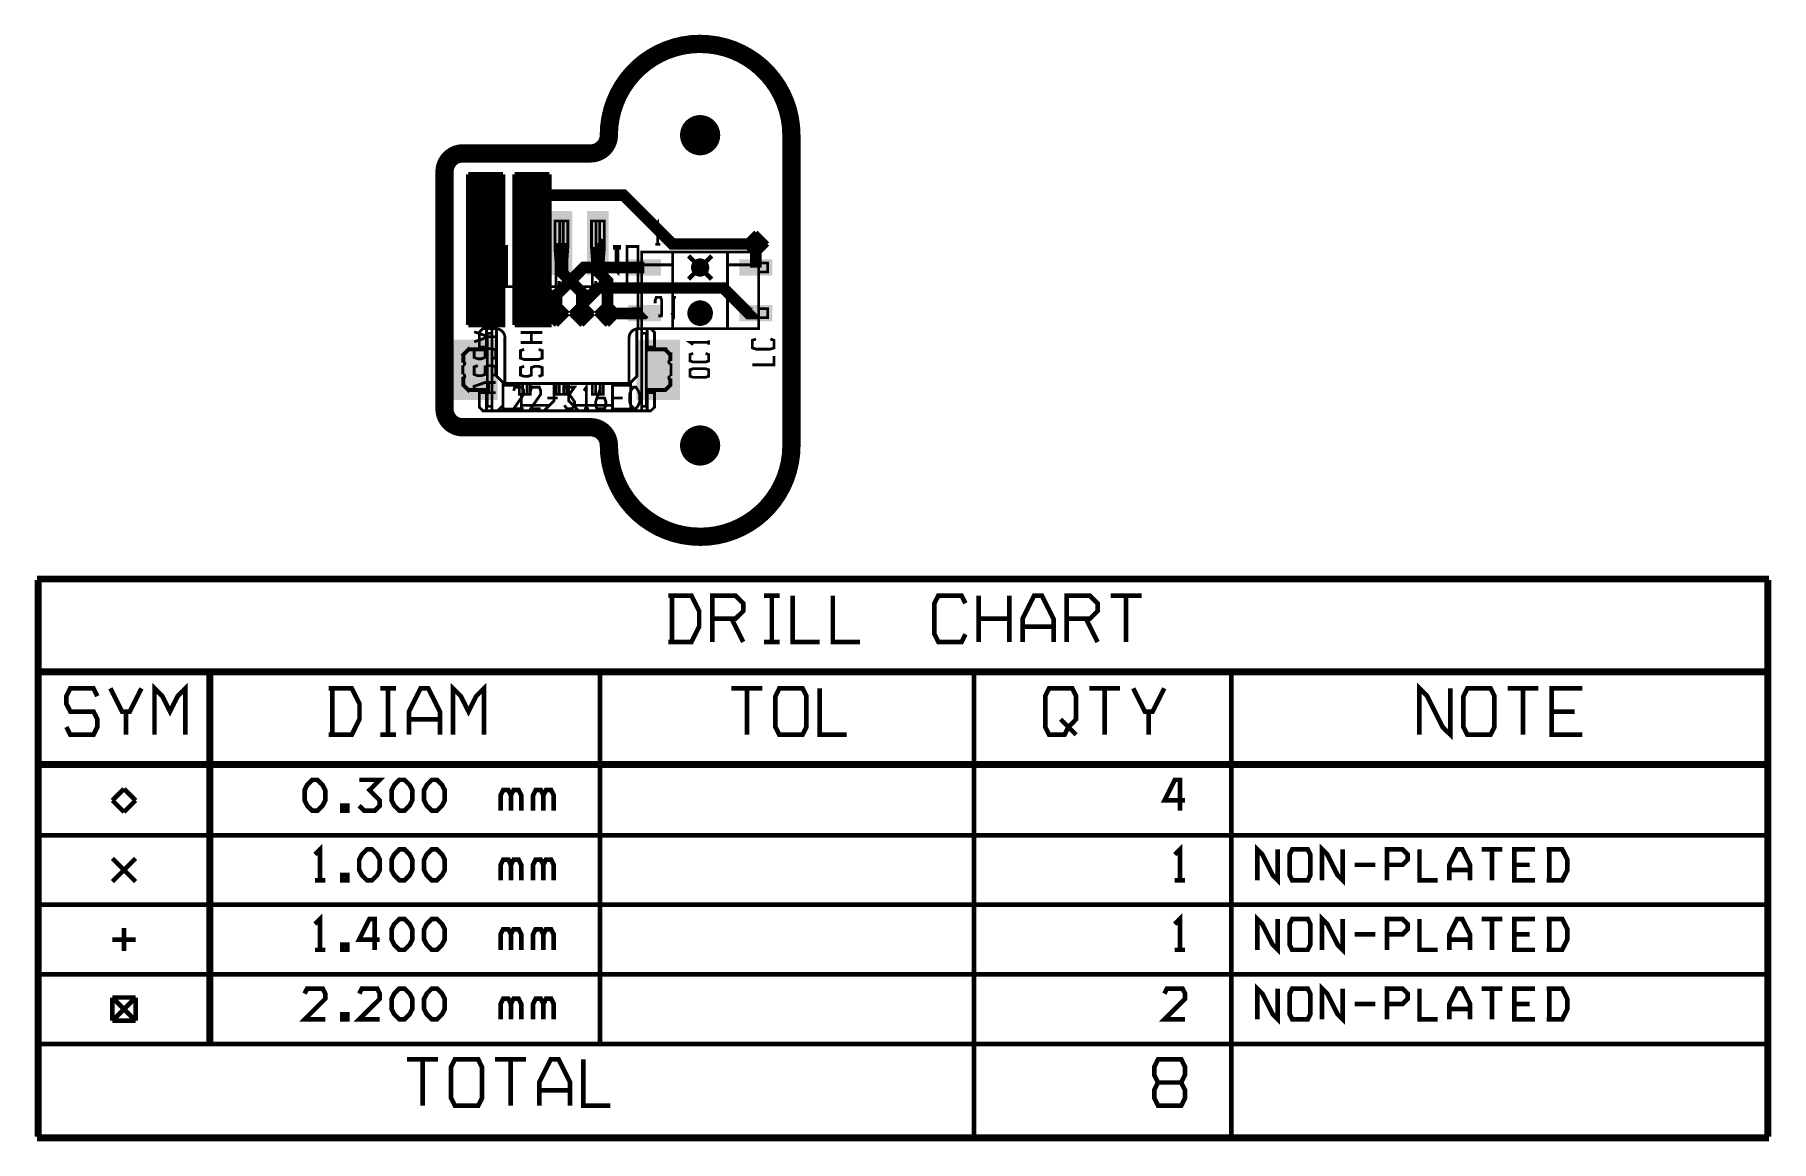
# Model space of a CAD drawing. Extents: x -36.4 to 58.7, y -46.6 to 14.
import ezdxf

# ---------------------------------------------------------------- set-up
doc = ezdxf.new("R2010")
doc.units = 0
doc.header["$MEASUREMENT"] = 0
doc.layers.get('0').update_dxf_attribs({"linetype": 'CONTINUOUS'})
for name, color, linetype in [('22-316-0_BOT', 7, 'CONTINUOUS'), ('22-316-0_DRD', 7, 'CONTINUOUS'), ('22-316-0_DRL', 2, 'CONTINUOUS'), ('22-316-0_SMB', 4, 'CONTINUOUS'), ('22-316-0_SMT', 3, 'CONTINUOUS'), ('22-316-0_SPB', 5, 'CONTINUOUS'), ('22-316-0_SPT', 10, 'CONTINUOUS'), ('22-316-0_SSB', 14, 'CONTINUOUS'), ('22-316-0_SST', 9, 'CONTINUOUS'), ('22-316-0_TOP', 12, 'CONTINUOUS'), ('THRUHOLE_NPT', 13, 'CONTINUOUS'), ('THRUHOLE_TAP', 8, 'CONTINUOUS')]:
    doc.layers.add(name, color=color, linetype=linetype)

# ---------------------------------------------------------------- blocks, each defined once
blk = doc.blocks.new('ROUND_1')
at = {"const_width": 1.09982}
blk.add_lwpolyline([(-0.54991, 0, 1), (0.54991, 0, 1)], format="xyb", close=True, dxfattribs=at)
blk = doc.blocks.new('ROUND_3')
at = {"const_width": 0.69977}
blk.add_lwpolyline([(-0.349884, 0, 1), (0.349884, 0, 1)], format="xyb", close=True, dxfattribs=at)
blk = doc.blocks.new('ROUND_4')
at = {"const_width": 0.50038}
blk.add_lwpolyline([(-0.25019, 0, 1), (0.25019, 0, 1)], format="xyb", close=True, dxfattribs=at)
blk = doc.blocks.new('ROUND_5')
at = {"const_width": 0.50038}
blk.add_lwpolyline([(-0.25019, 0, 1), (0.25019, 0, 1)], format="xyb", close=True, dxfattribs=at)
blk = doc.blocks.new('ROUND_7')
at = {"const_width": 0.50038}
blk.add_lwpolyline([(-0.25019, 0, 1), (0.25019, 0, 1)], format="xyb", close=True, dxfattribs=at)
blk = doc.blocks.new('RECTANGLE_9')
blk.add_solid([(1.20015, 1.64973), (1.20015, -1.64973), (-1.20015, 1.64973), (-1.20015, -1.64973)])
blk = doc.blocks.new('RECTANGLE_10')
blk.add_solid([(0.59944, 1.75006), (0.59944, -1.75006), (-0.59944, 1.75006), (-0.59944, -1.75006)])
blk = doc.blocks.new('ROUND_15')
at = {"const_width": 0.14986}
blk.add_lwpolyline([(-0.07493, 0, 1), (0.07493, 0, 1)], format="xyb", close=True, dxfattribs=at)
blk = doc.blocks.new('RECTANGLE_2')
blk.add_solid([(0.90043, 0.44958), (0.90043, -0.44958), (-0.90043, 0.44958), (-0.90043, -0.44958)])

msp = doc.modelspace()

# ---------------------------------------------------------------- linework, layer by layer
at = {"layer": '22-316-0_BOT'}
for points, const_width in [([(-11.44524, 4.95046), (-11.44524, 5.4356), (-12.63142, 5.4356)], 0.1524), ([(3.05054, 2.53746), (-1.52146, 2.53746), (-4.191, 5.207), (-8.636, 5.207), (-9.59866, 4.2418), (-9.59866, 2.59842)], 0.635), ([(-12.4333, 4.02336), (-12.63142, 4.09448), (-12.63142, 4.5085), (-12.4333, 4.57708), (-12.23518, 4.57708), (-12.03706, 4.5085), (-12.03706, 4.09448), (-11.84148, 4.02336), (-11.64336, 4.02336), (-11.44524, 4.09448), (-11.44524, 4.5085), (-11.64336, 4.57708)], 0.1524), ([(-7.874, -1.27), (-7.874, -0.635), (-9.59866, 1.08966), (-9.59866, 2.59842)], 0.635), ([(-7.59968, 2.59842), (-7.59968, 0.99568), (-6.477, -0.127), (-6.477, -1.27)], 0.635), ([(-5.6007, 2.59842), (-5.588, 2.58826), (-5.588, 1.016), (-5.08, 0.508), (-5.08, -1.27)], 0.635)]:
    msp.add_lwpolyline(points, dxfattribs=dict(at, const_width=const_width))
at = {"layer": '22-316-0_DRD', "const_width": 1.00076}
for points in [[(0, 13.5001, 0.4142136), (-5.00126, 8.49884)], [(4.99872, 8.49884, 0.4142136), (0, 13.49756)], [(-5.99948, 7.50062, 0.4142136), (-5.00126, 8.49884)], [(-12.99972, 7.50062, 0.4142136), (-14.00048, 6.49986)], [(-14.00048, -6.49986, 0.4142136), (-12.99972, -7.50062)], [(-4.99872, -8.49884, 0.4142136), (-5.99948, -7.49808)], [(-4.99872, -8.49884, 0.4142136), (0, -13.49756)], [(0, -13.5001, 0.4142136), (5.00126, -8.49884)]]:
    msp.add_lwpolyline(points, format="xyb", dxfattribs=at)
at = {"layer": '22-316-0_DRD'}
for points, const_width in [([(-0.635, 9.13384), (-0.635, 7.86384)], 0.254), ([(0.635, 9.13384), (-0.635, 9.13384)], 0.254), ([(0.635, 9.13384), (-0.635, 7.86384)], 0.254), ([(0.635, 7.86384), (-0.635, 9.13384)], 0.254), ([(0.635, 7.86384), (0.635, 9.13384)], 0.254), ([(4.99872, -8.49884), (4.99872, 8.49884)], 1.00076), ([(-5.99948, 7.50062), (-12.99972, 7.50062)], 1.00076), ([(-0.635, 7.86384), (0.635, 7.86384)], 0.254), ([(-14.00048, 6.49986), (-14.00048, -6.49986)], 1.00076), ([(3.05054, 3.17246), (2.41554, 2.53746)], 0.254), ([(3.68554, 2.53746), (3.05054, 3.17246)], 0.254), ([(0.635, 1.88468), (-0.635, 0.61468)], 0.254), ([(0.635, 0.61468), (-0.635, 1.88468)], 0.254), ([(2.41554, 2.53746), (3.05054, 1.90246)], 0.254), ([(3.05054, 1.90246), (3.68554, 2.53746)], 0.254), ([(-7.874, -0.635), (-8.509, -1.27)], 0.254), ([(-7.239, -1.27), (-7.874, -0.635)], 0.254), ([(-6.477, -0.635), (-7.112, -1.27)], 0.254), ([(-5.842, -1.27), (-6.477, -0.635)], 0.254), ([(-5.08, -0.635), (-5.715, -1.27)], 0.254), ([(-4.445, -1.27), (-5.08, -0.635)], 0.254), ([(0, -0.61468), (0, -1.88468)], 0.254), ([(-8.509, -1.27), (-7.874, -1.905)], 0.254), ([(-7.874, -1.905), (-7.239, -1.27)], 0.254), ([(-7.112, -1.27), (-6.477, -1.905)], 0.254), ([(-6.477, -1.905), (-5.842, -1.27)], 0.254), ([(-5.715, -1.27), (-5.08, -1.905)], 0.254), ([(-5.08, -1.905), (-4.445, -1.27)], 0.254), ([(0.635, -1.24968), (-0.635, -1.24968)], 0.254), ([(-12.99972, -7.50062), (-5.99948, -7.50062)], 1.00076), ([(-0.635, -7.86384), (-0.635, -9.13384)], 0.254), ([(0.635, -7.86384), (-0.635, -7.86384)], 0.254), ([(0.635, -7.86384), (-0.635, -9.13384)], 0.254), ([(0.635, -9.13384), (-0.635, -7.86384)], 0.254), ([(0.635, -9.13384), (0.635, -7.86384)], 0.254), ([(-0.635, -9.13384), (0.635, -9.13384)], 0.254), ([(58.547, -15.748), (-36.322, -15.748)], 0.254), ([(-36.322, -46.355), (-36.322, -15.875)], 0.254), ([(58.42, -15.875), (-36.195, -15.875)], 0.254), ([(-36.195, -46.355), (-36.195, -15.875)], 0.254), ([(58.42, -46.355), (58.42, -15.875)], 0.254), ([(58.547, -46.355), (58.547, -15.875)], 0.254), ([(-1.74498, -19.26082), (-0.47498, -19.26082), (-0.05334, -18.415), (-0.05334, -17.56918), (-0.47498, -16.72082), (-1.74498, -16.72082)], 0.254), ([(-1.53416, -19.26082), (-1.53416, -16.72082)], 0.254), ([(0.66548, -17.99082), (1.93548, -17.99082), (2.35966, -17.56918), (2.35966, -17.145), (1.93548, -16.72082), (0.66548, -16.72082), (0.66548, -19.26082)], 0.254), ([(4.34848, -16.72082), (3.50266, -16.72082)], 0.254), ([(3.92684, -19.26082), (3.92684, -16.72082)], 0.254), ([(6.55066, -19.26082), (5.06984, -19.26082), (5.06984, -16.72082)], 0.254), ([(8.75284, -19.26082), (7.26948, -19.26082), (7.26948, -16.72082)], 0.254), ([(14.53134, -18.83918), (14.31798, -19.26082), (13.04798, -19.26082), (12.83716, -18.83918), (12.83716, -17.145), (13.04798, -16.72082), (14.31798, -16.72082), (14.53134, -17.145)], 0.254), ([(15.25016, -19.26082), (15.25016, -16.72082)], 0.254), ([(16.94434, -19.26082), (16.94434, -16.72082)], 0.254), ([(19.35734, -19.26082), (19.35734, -17.99082), (18.72234, -16.72082), (18.29816, -16.72082), (17.66316, -17.99082), (17.66316, -19.26082)], 0.254), ([(20.07616, -17.99082), (21.34616, -17.99082), (21.77034, -17.56918), (21.77034, -17.145), (21.34616, -16.72082), (20.07616, -16.72082), (20.07616, -19.26082)], 0.254), ([(24.18334, -16.72082), (22.48916, -16.72082)], 0.254), ([(23.33498, -19.26082), (23.33498, -16.72082)], 0.254), ([(1.72466, -17.99082), (2.35966, -19.26082)], 0.254), ([(16.94434, -17.99082), (15.25016, -17.99082)], 0.254), ([(21.13534, -17.99082), (21.77034, -19.26082)], 0.254), ([(19.35734, -18.415), (17.66316, -18.415)], 0.254), ([(4.34848, -19.26082), (3.50266, -19.26082)], 0.254), ([(58.42, -20.828), (-36.195, -20.828)], 0.254), ([(58.42, -20.955), (-36.195, -20.955)], 0.254), ([(-26.924, -41.275), (-26.924, -20.955)], 0.254), ([(-26.797, -41.275), (-26.797, -20.955)], 0.254), ([(-5.48132, -41.275), (-5.48132, -20.955)], 0.254), ([(15.00632, -46.355), (15.00632, -20.955)], 0.254), ([(29.10332, -46.355), (29.10332, -20.955)], 0.254), ([(-33.02, -22.225), (-33.23082, -21.80082), (-34.50082, -21.80082), (-34.71418, -22.225), (-34.71418, -22.64918), (-34.50082, -23.07082), (-33.23082, -23.07082), (-33.02, -23.495), (-33.02, -23.91918), (-33.23082, -24.34082), (-34.50082, -24.34082), (-34.71418, -23.91918)], 0.254), ([(-30.607, -21.80082), (-31.242, -23.07082), (-31.66618, -23.07082), (-32.30118, -21.80082)], 0.254), ([(-28.194, -24.34082), (-28.194, -21.80082), (-28.61818, -22.225), (-29.03982, -23.07082), (-29.464, -22.225), (-29.88818, -21.80082), (-29.88818, -24.34082)], 0.254), ([(-20.35048, -24.34082), (-19.08048, -24.34082), (-18.65884, -23.495), (-18.65884, -22.64918), (-19.08048, -21.80082), (-20.35048, -21.80082)], 0.254), ([(-20.13966, -24.34082), (-20.13966, -21.80082)], 0.254), ([(-16.66748, -21.80082), (-17.51584, -21.80082)], 0.254), ([(-17.09166, -24.34082), (-17.09166, -21.80082)], 0.254), ([(-14.25448, -24.34082), (-14.25448, -23.07082), (-14.88948, -21.80082), (-15.31366, -21.80082), (-15.94866, -23.07082), (-15.94866, -24.34082)], 0.254), ([(-11.84148, -24.34082), (-11.84148, -21.80082), (-12.26566, -22.225), (-12.68984, -23.07082), (-13.11148, -22.225), (-13.53566, -21.80082), (-13.53566, -24.34082)], 0.254), ([(3.40868, -21.80082), (1.7145, -21.80082)], 0.254), ([(2.56032, -24.34082), (2.56032, -21.80082)], 0.254), ([(4.33832, -24.34082), (4.1275, -23.91918), (4.1275, -22.225), (4.33832, -21.80082), (5.60832, -21.80082), (5.82168, -22.225), (5.82168, -23.91918), (5.60832, -24.34082), (4.33832, -24.34082)], 0.254), ([(8.02132, -24.34082), (6.5405, -24.34082), (6.5405, -21.80082)], 0.254), ([(18.90268, -23.91918), (19.1135, -24.34082), (19.95932, -24.34082), (20.17268, -23.91918), (20.59432, -23.495), (20.59432, -22.225), (20.3835, -21.80082), (19.1135, -21.80082), (18.90268, -22.225), (18.90268, -23.91918)], 0.254), ([(23.00732, -21.80082), (21.31568, -21.80082)], 0.254), ([(22.1615, -24.34082), (22.1615, -21.80082)], 0.254), ([(25.42032, -21.80082), (24.78532, -23.07082), (24.36368, -23.07082), (23.72868, -21.80082)], 0.254), ([(41.09466, -21.80082), (41.09466, -24.34082), (40.67048, -23.91918), (39.82466, -22.225), (39.40048, -21.80082), (39.40048, -24.34082)], 0.254), ([(42.02684, -24.34082), (41.81348, -23.91918), (41.81348, -22.225), (42.02684, -21.80082), (43.29684, -21.80082), (43.50766, -22.225), (43.50766, -23.91918), (43.29684, -24.34082), (42.02684, -24.34082)], 0.254), ([(45.92066, -21.80082), (44.22648, -21.80082)], 0.254), ([(45.07484, -24.34082), (45.07484, -21.80082)], 0.254), ([(48.33366, -24.34082), (46.63948, -24.34082), (46.63948, -21.80082), (48.33366, -21.80082)], 0.254), ([(-31.45282, -24.34082), (-31.45282, -23.07082)], 0.254), ([(-14.25448, -23.495), (-15.94866, -23.495)], 0.254), ([(19.7485, -23.495), (20.59432, -24.34082)], 0.254), ([(24.5745, -24.34082), (24.5745, -23.07082)], 0.254), ([(47.90948, -23.07082), (46.63948, -23.07082)], 0.254), ([(-16.66748, -24.34082), (-17.51584, -24.34082)], 0.254), ([(58.42, -25.908), (-36.195, -25.908)], 0.254), ([(58.42, -26.035), (-36.195, -26.035)], 0.254), ([(-31.5595, -27.305), (-32.1945, -27.94)], 0.254), ([(-30.9245, -27.94), (-31.5595, -27.305)], 0.254), ([(-21.24456, -28.50388), (-21.5265, -28.22194), (-21.6662, -27.94), (-21.6662, -27.37612), (-21.5265, -27.09418), (-21.24456, -26.81224), (-20.96262, -26.81224), (-20.68068, -27.09418), (-20.53844, -27.37612), (-20.53844, -27.94), (-20.68068, -28.22194), (-20.96262, -28.50388), (-21.24456, -28.50388)], 0.254), ([(-18.67662, -28.22194), (-18.39468, -28.50388), (-17.82826, -28.50388), (-17.54632, -28.22194), (-17.54632, -27.94), (-18.11274, -27.37612), (-17.54632, -26.81224), (-18.67662, -26.81224)], 0.254), ([(-16.47444, -28.50388), (-16.75638, -28.22194), (-16.89862, -27.94), (-16.89862, -27.37612), (-16.75638, -27.09418), (-16.47444, -26.81224), (-16.1925, -26.81224), (-15.91056, -27.09418), (-15.76832, -27.37612), (-15.76832, -27.94), (-15.91056, -28.22194), (-16.1925, -28.50388), (-16.47444, -28.50388)], 0.254), ([(-14.69644, -28.50388), (-14.97838, -28.22194), (-15.12062, -27.94), (-15.12062, -27.37612), (-14.97838, -27.09418), (-14.69644, -26.81224), (-14.4145, -26.81224), (-14.13256, -27.09418), (-13.99032, -27.37612), (-13.99032, -27.94), (-14.13256, -28.22194), (-14.4145, -28.50388), (-14.69644, -28.50388)], 0.254), ([(-9.79932, -28.50388), (-9.79932, -27.65806), (-9.94156, -27.37612), (-10.2235, -27.37612), (-10.36574, -27.65806), (-10.50544, -27.37612), (-10.78738, -27.37612), (-10.92962, -27.65806), (-10.92962, -28.50388)], 0.254), ([(-10.36574, -28.50388), (-10.36574, -27.65806)], 0.254), ([(-8.02132, -28.50388), (-8.02132, -27.65806), (-8.16356, -27.37612), (-8.4455, -27.37612), (-8.58774, -27.65806), (-8.72744, -27.37612), (-9.00938, -27.37612), (-9.15162, -27.65806), (-9.15162, -28.50388)], 0.254), ([(-8.58774, -28.50388), (-8.58774, -27.65806)], 0.254), ([(26.56332, -27.94), (25.43556, -27.94), (25.99944, -26.81224), (26.28138, -26.81224), (26.28138, -28.50388)], 0.254), ([(-32.1945, -27.94), (-31.5595, -28.575)], 0.254), ([(-31.5595, -28.575), (-30.9245, -27.94)], 0.254), ([(-19.60626, -28.50388), (-19.32432, -28.50388), (-19.32432, -28.22194), (-19.60626, -28.22194), (-19.60626, -28.50388)], 0.254), ([(58.42, -29.845), (-36.195, -29.845)], 0.254), ([(-20.82038, -32.31388), (-20.82038, -30.62224), (-21.10232, -30.90418)], 0.254), ([(26.28138, -32.31388), (26.28138, -30.62224), (25.99944, -30.90418)], 0.254), ([(31.64332, -30.62224), (31.64332, -32.31388), (31.36138, -32.03194), (30.7975, -30.90418), (30.51556, -30.62224), (30.51556, -32.31388)], 0.254), ([(35.19932, -30.62224), (35.19932, -32.31388), (34.91738, -32.03194), (34.3535, -30.90418), (34.07156, -30.62224), (34.07156, -32.31388)], 0.254), ([(-30.9245, -31.115), (-32.1945, -32.385)], 0.254), ([(-30.9245, -32.385), (-32.1945, -31.115)], 0.254), ([(-18.25244, -32.31388), (-18.53438, -32.03194), (-18.67662, -31.75), (-18.67662, -31.18612), (-18.53438, -30.90418), (-18.25244, -30.62224), (-17.9705, -30.62224), (-17.68856, -30.90418), (-17.54632, -31.18612), (-17.54632, -31.75), (-17.68856, -32.03194), (-17.9705, -32.31388), (-18.25244, -32.31388)], 0.254), ([(-16.47444, -32.31388), (-16.75638, -32.03194), (-16.89862, -31.75), (-16.89862, -31.18612), (-16.75638, -30.90418), (-16.47444, -30.62224), (-16.1925, -30.62224), (-15.91056, -30.90418), (-15.76832, -31.18612), (-15.76832, -31.75), (-15.91056, -32.03194), (-16.1925, -32.31388), (-16.47444, -32.31388)], 0.254), ([(-14.69644, -32.31388), (-14.97838, -32.03194), (-15.12062, -31.75), (-15.12062, -31.18612), (-14.97838, -30.90418), (-14.69644, -30.62224), (-14.4145, -30.62224), (-14.13256, -30.90418), (-13.99032, -31.18612), (-13.99032, -31.75), (-14.13256, -32.03194), (-14.4145, -32.31388), (-14.69644, -32.31388)], 0.254), ([(-9.79932, -32.31388), (-9.79932, -31.46806), (-9.94156, -31.18612), (-10.2235, -31.18612), (-10.36574, -31.46806), (-10.50544, -31.18612), (-10.78738, -31.18612), (-10.92962, -31.46806), (-10.92962, -32.31388)], 0.254), ([(-10.36574, -32.31388), (-10.36574, -31.46806)], 0.254), ([(-8.02132, -32.31388), (-8.02132, -31.46806), (-8.16356, -31.18612), (-8.4455, -31.18612), (-8.58774, -31.46806), (-8.72744, -31.18612), (-9.00938, -31.18612), (-9.15162, -31.46806), (-9.15162, -32.31388)], 0.254), ([(-8.58774, -32.31388), (-8.58774, -31.46806)], 0.254), ([(32.43326, -32.31388), (32.29356, -32.03194), (32.29356, -30.90418), (32.43326, -30.62224), (33.28162, -30.62224), (33.42132, -30.90418), (33.42132, -32.03194), (33.28162, -32.31388), (32.43326, -32.31388)], 0.254), ([(36.97732, -31.46806), (35.84956, -31.46806)], 0.254), ([(37.62756, -31.46806), (38.47338, -31.46806), (38.75532, -31.18612), (38.75532, -30.90418), (38.47338, -30.62224), (37.62756, -30.62224), (37.62756, -32.31388)], 0.254), ([(40.39362, -32.31388), (39.40556, -32.31388), (39.40556, -30.62224)], 0.254), ([(42.17162, -32.31388), (42.17162, -31.46806), (41.74744, -30.62224), (41.4655, -30.62224), (41.04132, -31.46806), (41.04132, -32.31388)], 0.254), ([(43.94962, -30.62224), (42.81932, -30.62224)], 0.254), ([(43.3832, -32.31388), (43.3832, -30.62224)], 0.254), ([(45.72762, -32.31388), (44.59732, -32.31388), (44.59732, -30.62224), (45.72762, -30.62224)], 0.254), ([(45.44314, -31.46806), (44.59732, -31.46806)], 0.254), ([(46.37532, -32.31388), (47.22114, -32.31388), (47.50562, -31.75), (47.50562, -31.18612), (47.22114, -30.62224), (46.37532, -30.62224)], 0.254), ([(46.51756, -32.31388), (46.51756, -30.62224)], 0.254), ([(-20.53844, -32.31388), (-21.10232, -32.31388)], 0.254), ([(-19.60626, -32.31388), (-19.32432, -32.31388), (-19.32432, -32.03194), (-19.60626, -32.03194), (-19.60626, -32.31388)], 0.254), ([(26.56332, -32.31388), (25.99944, -32.31388)], 0.254), ([(42.17162, -31.75), (41.04132, -31.75)], 0.254), ([(58.42, -33.655), (-36.195, -33.655)], 0.254), ([(-20.82038, -36.12388), (-20.82038, -34.43224), (-21.10232, -34.71418)], 0.254), ([(26.28138, -36.12388), (26.28138, -34.43224), (25.99944, -34.71418)], 0.254), ([(31.64332, -34.43224), (31.64332, -36.12388), (31.36138, -35.84194), (30.7975, -34.71418), (30.51556, -34.43224), (30.51556, -36.12388)], 0.254), ([(35.19932, -34.43224), (35.19932, -36.12388), (34.91738, -35.84194), (34.3535, -34.71418), (34.07156, -34.43224), (34.07156, -36.12388)], 0.254), ([(-31.5595, -34.925), (-31.5595, -36.195)], 0.254), ([(-17.54632, -35.56), (-18.67662, -35.56), (-18.11274, -34.43224), (-17.82826, -34.43224), (-17.82826, -36.12388)], 0.254), ([(-16.47444, -36.12388), (-16.75638, -35.84194), (-16.89862, -35.56), (-16.89862, -34.99612), (-16.75638, -34.71418), (-16.47444, -34.43224), (-16.1925, -34.43224), (-15.91056, -34.71418), (-15.76832, -34.99612), (-15.76832, -35.56), (-15.91056, -35.84194), (-16.1925, -36.12388), (-16.47444, -36.12388)], 0.254), ([(-14.69644, -36.12388), (-14.97838, -35.84194), (-15.12062, -35.56), (-15.12062, -34.99612), (-14.97838, -34.71418), (-14.69644, -34.43224), (-14.4145, -34.43224), (-14.13256, -34.71418), (-13.99032, -34.99612), (-13.99032, -35.56), (-14.13256, -35.84194), (-14.4145, -36.12388), (-14.69644, -36.12388)], 0.254), ([(-9.79932, -36.12388), (-9.79932, -35.27806), (-9.94156, -34.99612), (-10.2235, -34.99612), (-10.36574, -35.27806), (-10.50544, -34.99612), (-10.78738, -34.99612), (-10.92962, -35.27806), (-10.92962, -36.12388)], 0.254), ([(-10.36574, -36.12388), (-10.36574, -35.27806)], 0.254), ([(-8.02132, -36.12388), (-8.02132, -35.27806), (-8.16356, -34.99612), (-8.4455, -34.99612), (-8.58774, -35.27806), (-8.72744, -34.99612), (-9.00938, -34.99612), (-9.15162, -35.27806), (-9.15162, -36.12388)], 0.254), ([(-8.58774, -36.12388), (-8.58774, -35.27806)], 0.254), ([(32.43326, -36.12388), (32.29356, -35.84194), (32.29356, -34.71418), (32.43326, -34.43224), (33.28162, -34.43224), (33.42132, -34.71418), (33.42132, -35.84194), (33.28162, -36.12388), (32.43326, -36.12388)], 0.254), ([(36.97732, -35.27806), (35.84956, -35.27806)], 0.254), ([(37.62756, -35.27806), (38.47338, -35.27806), (38.75532, -34.99612), (38.75532, -34.71418), (38.47338, -34.43224), (37.62756, -34.43224), (37.62756, -36.12388)], 0.254), ([(40.39362, -36.12388), (39.40556, -36.12388), (39.40556, -34.43224)], 0.254), ([(42.17162, -36.12388), (42.17162, -35.27806), (41.74744, -34.43224), (41.4655, -34.43224), (41.04132, -35.27806), (41.04132, -36.12388)], 0.254), ([(43.94962, -34.43224), (42.81932, -34.43224)], 0.254), ([(43.3832, -36.12388), (43.3832, -34.43224)], 0.254), ([(45.72762, -36.12388), (44.59732, -36.12388), (44.59732, -34.43224), (45.72762, -34.43224)], 0.254), ([(45.44314, -35.27806), (44.59732, -35.27806)], 0.254), ([(46.37532, -36.12388), (47.22114, -36.12388), (47.50562, -35.56), (47.50562, -34.99612), (47.22114, -34.43224), (46.37532, -34.43224)], 0.254), ([(46.51756, -36.12388), (46.51756, -34.43224)], 0.254), ([(-30.9245, -35.56), (-32.1945, -35.56)], 0.254), ([(-20.53844, -36.12388), (-21.10232, -36.12388)], 0.254), ([(-19.60626, -36.12388), (-19.32432, -36.12388), (-19.32432, -35.84194), (-19.60626, -35.84194), (-19.60626, -36.12388)], 0.254), ([(26.56332, -36.12388), (25.99944, -36.12388)], 0.254), ([(42.17162, -35.56), (41.04132, -35.56)], 0.254), ([(58.42, -37.465), (-36.195, -37.465)], 0.254), ([(31.64332, -38.24224), (31.64332, -39.93388), (31.36138, -39.65194), (30.7975, -38.52418), (30.51556, -38.24224), (30.51556, -39.93388)], 0.254), ([(35.19932, -38.24224), (35.19932, -39.93388), (34.91738, -39.65194), (34.3535, -38.52418), (34.07156, -38.24224), (34.07156, -39.93388)], 0.254), ([(-32.1945, -38.735), (-32.1945, -40.005)], 0.254), ([(-30.9245, -38.735), (-32.1945, -38.735)], 0.254), ([(-30.9245, -38.735), (-32.1945, -40.005)], 0.254), ([(-30.9245, -40.005), (-32.1945, -38.735)], 0.254), ([(-30.9245, -40.005), (-30.9245, -38.735)], 0.254), ([(-20.53844, -39.93388), (-21.6662, -39.93388), (-20.53844, -38.80612), (-20.53844, -38.52418), (-20.68068, -38.24224), (-21.5265, -38.24224), (-21.6662, -38.52418)], 0.254), ([(-17.54632, -39.93388), (-18.67662, -39.93388), (-17.54632, -38.80612), (-17.54632, -38.52418), (-17.68856, -38.24224), (-18.53438, -38.24224), (-18.67662, -38.52418)], 0.254), ([(-16.47444, -39.93388), (-16.75638, -39.65194), (-16.89862, -39.37), (-16.89862, -38.80612), (-16.75638, -38.52418), (-16.47444, -38.24224), (-16.1925, -38.24224), (-15.91056, -38.52418), (-15.76832, -38.80612), (-15.76832, -39.37), (-15.91056, -39.65194), (-16.1925, -39.93388), (-16.47444, -39.93388)], 0.254), ([(-14.69644, -39.93388), (-14.97838, -39.65194), (-15.12062, -39.37), (-15.12062, -38.80612), (-14.97838, -38.52418), (-14.69644, -38.24224), (-14.4145, -38.24224), (-14.13256, -38.52418), (-13.99032, -38.80612), (-13.99032, -39.37), (-14.13256, -39.65194), (-14.4145, -39.93388), (-14.69644, -39.93388)], 0.254), ([(-9.79932, -39.93388), (-9.79932, -39.08806), (-9.94156, -38.80612), (-10.2235, -38.80612), (-10.36574, -39.08806), (-10.50544, -38.80612), (-10.78738, -38.80612), (-10.92962, -39.08806), (-10.92962, -39.93388)], 0.254), ([(-10.36574, -39.93388), (-10.36574, -39.08806)], 0.254), ([(-8.02132, -39.93388), (-8.02132, -39.08806), (-8.16356, -38.80612), (-8.4455, -38.80612), (-8.58774, -39.08806), (-8.72744, -38.80612), (-9.00938, -38.80612), (-9.15162, -39.08806), (-9.15162, -39.93388)], 0.254), ([(-8.58774, -39.93388), (-8.58774, -39.08806)], 0.254), ([(26.56332, -39.93388), (25.43556, -39.93388), (26.56332, -38.80612), (26.56332, -38.52418), (26.42362, -38.24224), (25.57526, -38.24224), (25.43556, -38.52418)], 0.254), ([(32.43326, -39.93388), (32.29356, -39.65194), (32.29356, -38.52418), (32.43326, -38.24224), (33.28162, -38.24224), (33.42132, -38.52418), (33.42132, -39.65194), (33.28162, -39.93388), (32.43326, -39.93388)], 0.254), ([(36.97732, -39.08806), (35.84956, -39.08806)], 0.254), ([(37.62756, -39.08806), (38.47338, -39.08806), (38.75532, -38.80612), (38.75532, -38.52418), (38.47338, -38.24224), (37.62756, -38.24224), (37.62756, -39.93388)], 0.254), ([(40.39362, -39.93388), (39.40556, -39.93388), (39.40556, -38.24224)], 0.254), ([(42.17162, -39.93388), (42.17162, -39.08806), (41.74744, -38.24224), (41.4655, -38.24224), (41.04132, -39.08806), (41.04132, -39.93388)], 0.254), ([(43.94962, -38.24224), (42.81932, -38.24224)], 0.254), ([(43.3832, -39.93388), (43.3832, -38.24224)], 0.254), ([(45.72762, -39.93388), (44.59732, -39.93388), (44.59732, -38.24224), (45.72762, -38.24224)], 0.254), ([(45.44314, -39.08806), (44.59732, -39.08806)], 0.254), ([(46.37532, -39.93388), (47.22114, -39.93388), (47.50562, -39.37), (47.50562, -38.80612), (47.22114, -38.24224), (46.37532, -38.24224)], 0.254), ([(46.51756, -39.93388), (46.51756, -38.24224)], 0.254), ([(-32.1945, -40.005), (-30.9245, -40.005)], 0.254), ([(-19.60626, -39.93388), (-19.32432, -39.93388), (-19.32432, -39.65194), (-19.60626, -39.65194), (-19.60626, -39.93388)], 0.254), ([(42.17162, -39.37), (41.04132, -39.37)], 0.254), ([(58.42, -41.275), (-36.195, -41.275)], 0.254), ([(-14.36116, -42.12082), (-16.05534, -42.12082)], 0.254), ([(-15.20698, -44.66082), (-15.20698, -42.12082)], 0.254), ([(-13.42898, -44.66082), (-13.64234, -44.23918), (-13.64234, -42.545), (-13.42898, -42.12082), (-12.15898, -42.12082), (-11.94816, -42.545), (-11.94816, -44.23918), (-12.15898, -44.66082), (-13.42898, -44.66082)], 0.254), ([(-9.53516, -42.12082), (-11.22934, -42.12082)], 0.254), ([(-10.38098, -44.66082), (-10.38098, -42.12082)], 0.254), ([(-7.12216, -44.66082), (-7.12216, -43.39082), (-7.75716, -42.12082), (-8.18134, -42.12082), (-8.81634, -43.39082), (-8.81634, -44.66082)], 0.254), ([(-4.91998, -44.66082), (-6.40334, -44.66082), (-6.40334, -42.12082)], 0.254), ([(26.3525, -43.39082), (26.56332, -42.96918), (26.56332, -42.545), (26.3525, -42.12082), (25.0825, -42.12082), (24.87168, -42.545), (24.87168, -42.96918), (25.0825, -43.39082), (26.3525, -43.39082), (26.56332, -43.815), (26.56332, -44.23918), (26.3525, -44.66082), (25.0825, -44.66082), (24.87168, -44.23918), (24.87168, -43.815), (25.0825, -43.39082)], 0.254), ([(-7.12216, -43.815), (-8.81634, -43.815)], 0.254), ([(58.547, -46.482), (-36.322, -46.482)], 0.254), ([(58.42, -46.355), (-36.195, -46.355)], 0.254)]:
    msp.add_lwpolyline(points, dxfattribs=dict(at, const_width=const_width))
at = {"layer": '22-316-0_DRL', "const_width": 1.00076}
for points in [[(0, 13.5001, 0.4142136), (-5.00126, 8.49884)], [(4.99872, 8.49884, 0.4142136), (0, 13.49756)], [(-5.99948, 7.50062, 0.4142136), (-5.00126, 8.49884)], [(-12.99972, 7.50062, 0.4142136), (-14.00048, 6.49986)], [(-14.00048, -6.49986, 0.4142136), (-12.99972, -7.50062)], [(-4.99872, -8.49884, 0.4142136), (-5.99948, -7.49808)], [(-4.99872, -8.49884, 0.4142136), (0, -13.49756)], [(0, -13.5001, 0.4142136), (5.00126, -8.49884)]]:
    msp.add_lwpolyline(points, format="xyb", dxfattribs=at)
for points in [[(4.99872, -8.49884), (4.99872, 8.49884)], [(-5.99948, 7.50062), (-12.99972, 7.50062)], [(-14.00048, 6.49986), (-14.00048, -6.49986)], [(-12.99972, -7.50062), (-5.99948, -7.50062)]]:
    msp.add_lwpolyline(points, dxfattribs=at)
at = {"layer": '22-316-0_SSB'}
for points, const_width in [([(-9.72566, 1.6002), (-9.70026, 2.2987), (-9.70026, 3.79984), (-9.94918, 3.79984), (-9.94918, 2.2987), (-9.90092, 1.6002), (-9.90092, 1.23952)], 0.1524), ([(-9.4996, 3.79984), (-9.70026, 3.79984)], 0.1524), ([(-9.4742, 1.6002), (-9.4996, 2.2987), (-9.4996, 3.79984), (-9.25068, 3.79984), (-9.25068, 2.2987), (-9.29894, 1.6002), (-9.29894, 1.02362), (-9.29894, 0.7747), (-9.29894, 0.20066)], 0.1524), ([(-7.72414, 1.6002), (-7.69874, 2.2987), (-7.69874, 3.79984), (-7.9502, 3.79984), (-7.9502, 2.2987), (-7.8994, 1.6002), (-7.8994, 0.88138)], 0.1524), ([(-7.50062, 3.79984), (-7.69874, 3.79984)], 0.1524), ([(-7.47522, 1.6002), (-7.50062, 2.2987), (-7.50062, 3.79984), (-7.24916, 3.79984), (-7.24916, 2.2987), (-7.29996, 1.6002), (-7.29996, 1.02362), (-7.29996, 0.7747), (-7.29996, 0.20066)], 0.1524), ([(-5.90042, 0.80518), (-5.90042, 1.6002), (-5.94868, 2.2987), (-5.94868, 3.79984), (-5.69976, 3.79984), (-5.69976, 2.2987), (-5.72516, 1.6002)], 0.1524), ([(-5.4991, 3.79984), (-5.69976, 3.79984)], 0.1524), ([(-5.4737, 1.6002), (-5.4991, 2.2987), (-5.4991, 3.79984), (-5.25018, 3.79984), (-5.25018, 2.2987), (-5.30098, 1.6002), (-5.30098, 1.02362), (-5.30098, 0.7747), (-5.30098, 0.20066)], 0.1524), ([(-11.19886, 1.39954), (-10.59942, 1.39954), (-10.59942, 2.4003), (-11.19886, 2.4003), (-11.19886, 1.39954), (-11.19886, 0.20066), (-11.19886, -2.10058), (-11.39952, -2.10058), (-11.39952, -2.3495), (-11.65098, -2.3495), (-11.65098, -2.79908), (-11.65098, -3.2004), (-11.65098, -5.4991), (-11.65098, -5.90042), (-11.65098, -6.35), (-11.39952, -6.35), (-11.39952, -6.59892), (-11.69924, -6.59892), (-11.8999, -6.59892), (-12.10056, -6.4008), (-12.10056, -5.6007), (-11.69924, -5.6007), (-11.69924, -5.90042), (-11.69924, -6.59892)], 0.1524), ([(-3.40106, 1.39954), (-4.0005, 1.39954), (-4.0005, 2.4003), (-3.40106, 2.4003), (-3.40106, 1.39954), (-3.40106, 0.20066), (-4.30022, 0.20066), (-5.30098, 0.20066), (-5.89788, 0.20066), (-7.3025, 0.20066), (-7.8994, 0.20066), (-9.30148, 0.20066), (-9.89838, 0.20066), (-10.2997, 0.20066), (-11.19886, 0.20066)], 0.1524), ([(-4.3434, 2.35966), (-4.76758, 2.35966)], 0.254), ([(-4.55676, 2.35966), (-4.55676, 1.08966), (-4.76758, 1.30048)], 0.254), ([(-10.59942, 1.39954), (-10.59942, 0.19558)], 0.1524), ([(-9.90092, 0.20066), (-9.90092, 0.7747), (-9.90092, 1.02362)], 0.1524), ([(-7.8994, 0.20066), (-7.8994, 0.7747), (-7.8994, 1.02362)], 0.1524), ([(-5.90042, 0.20066), (-5.90042, 0.7747), (-5.90042, 1.02362)], 0.1524), ([(-4.0005, 1.39954), (-4.0005, 0.19558)], 0.1524), ([(-9.72566, 0.20066), (-9.72566, 0.51308)], 0.1524), ([(-9.4742, 0.20066), (-9.4742, 0.51308)], 0.1524), ([(-7.72414, 0.20066), (-7.72414, 0.51308)], 0.1524), ([(-7.47522, 0.20066), (-7.47522, 0.51308)], 0.1524), ([(-5.72516, 0.20066), (-5.72516, 0.51308)], 0.1524), ([(-5.4737, 0.20066), (-5.4737, 0.51308)], 0.1524), ([(-3.2004, -2.10058), (-3.40106, -2.10058), (-3.40106, 0.20066)], 0.1524), ([(-2.46126, -0.71882), (-2.46126, -0.54864), (-2.4003, -0.37846), (-2.16408, -0.37846), (-2.10566, -0.54864), (-2.10566, -1.39446)], 0.1524), ([(-1.32588, -0.37846), (-1.5621, -0.37846)], 0.1524), ([(-1.44526, -0.37846), (-1.44526, -1.39446), (-1.5621, -1.22682)], 0.1524), ([(-2.0447, -1.39446), (-2.28346, -1.39446)], 0.1524), ([(-11.69924, -2.79908), (-11.69924, -2.10058), (-11.8999, -2.10058), (-12.10056, -2.2987), (-12.10056, -3.0988), (-11.69924, -3.0988), (-11.69924, -2.79908), (-11.65098, -2.79908)], 0.1524), ([(-11.69924, -2.10058), (-11.39952, -2.10058)], 0.1524), ([(-11.39952, -6.35), (-11.39952, -2.3495)], 0.1524), ([(-10.80008, -5.04952), (-11.15568, -4.69392), (-11.15568, -2.11582)], 0.1524), ([(-9.89838, -5.10032), (-10.70102, -5.10032), (-10.70102, -5.04952), (-10.70102, -2.60096)], 0.1524), ([(-3.8989, -2.60096), (-3.8989, -5.04952), (-3.8989, -5.10032), (-4.8006, -5.10032), (-9.89838, -5.10032), (-9.90092, -5.10032), (-9.90092, -5.19938), (-9.90092, -5.69976), (-9.72566, -5.69976), (-9.72566, -5.10032)], 0.1524), ([(-3.79984, -5.04952), (-3.46964, -4.71932), (-3.46964, -2.14122)], 0.1524), ([(-2.90068, -2.10058), (-2.90068, -2.79908), (-2.90068, -3.0988), (-2.49936, -3.0988), (-2.49936, -2.2987), (-2.70002, -2.10058), (-2.90068, -2.10058), (-3.2004, -2.10058), (-3.2004, -2.3495), (-2.94894, -2.3495), (-2.94894, -2.79908), (-2.94894, -3.2004), (-2.94894, -5.4991), (-2.75082, -5.4991), (-1.89992, -5.4991), (-1.6002, -5.19938), (-1.6002, -4.89966), (-1.66878, -4.87172), (-1.66878, -5.17144), (-1.92786, -5.43052), (-1.89992, -5.4991)], 0.1524), ([(-3.2004, -2.3495), (-3.2004, -6.35), (-2.94894, -6.35), (-2.94894, -5.90042), (-2.94894, -5.4991)], 0.1524), ([(-2.90068, -2.79908), (-2.94894, -2.79908)], 0.1524), ([(-12.99972, -3.50012), (-12.99972, -3.8989), (-12.93114, -3.92938), (-12.93114, -3.52806), (-12.99972, -3.50012), (-12.7, -3.2004), (-12.67206, -3.26898), (-11.8491, -3.26898), (-11.65098, -3.26898)], 0.1524), ([(-12.67206, -3.26898), (-12.93114, -3.52806)], 0.1524), ([(-12.7, -3.2004), (-11.8491, -3.2004), (-11.64844, -3.2004)], 0.1524), ([(-2.94894, -3.26898), (-2.75082, -3.26898), (-1.92786, -3.26898), (-1.89992, -3.2004), (-2.75082, -3.2004), (-2.94894, -3.2004)], 0.1524), ([(-1.92786, -3.26898), (-1.66878, -3.52806), (-1.6002, -3.50012), (-1.6002, -3.79984), (-1.66878, -3.82778), (-1.66878, -3.52806)], 0.1524), ([(-1.89992, -3.2004), (-1.6002, -3.50012)], 0.1524), ([(-12.99972, -4.09956), (-12.99972, -4.59994)], 0.1524), ([(-12.99972, -5.19938), (-12.93114, -5.17144), (-12.93114, -4.77012), (-12.99972, -4.8006), (-12.99972, -5.19938), (-12.7, -5.4991), (-12.67206, -5.43052), (-11.8491, -5.43052), (-11.65098, -5.43052)], 0.1524), ([(-1.6002, -4.699), (-1.6002, -4.0005)], 0.1524), ([(-12.67206, -5.43052), (-12.93114, -5.17144)], 0.1524), ([(-12.7, -5.4991), (-11.8491, -5.4991), (-11.64844, -5.4991)], 0.1524), ([(-10.70102, -5.04952), (-10.80008, -5.04952), (-10.80008, -5.19938), (-10.80008, -6.2992)], 0.1524), ([(-9.89838, -5.19938), (-10.80008, -5.19938)], 0.1524), ([(-9.79932, -5.69976), (-9.79932, -6.2992)], 0.1524), ([(-9.72566, -5.69976), (-9.4742, -5.69976)], 0.1524), ([(-9.4742, -5.10032), (-9.4742, -5.69976), (-9.29894, -5.69976), (-9.29894, -5.10032)], 0.1524), ([(-8.24992, -6.2992), (-8.001, -6.05028), (-8.001, -5.10032)], 0.1524), ([(-7.72414, -5.10032), (-7.72414, -5.69976), (-7.8994, -5.69976), (-7.8994, -5.10032)], 0.1524), ([(-7.72414, -5.69976), (-7.47522, -5.69976)], 0.1524), ([(-7.47522, -5.10032), (-7.47522, -5.69976), (-7.29996, -5.69976), (-7.29996, -5.10032)], 0.1524), ([(-6.94944, -6.2992), (-7.2009, -6.05028), (-7.2009, -5.10032)], 0.1524), ([(-3.8989, -5.04952), (-3.79984, -5.04952), (-3.79984, -5.19938), (-3.79984, -6.2992), (-3.79984, -6.49986), (-4.8006, -6.49986), (-4.8006, -6.2992), (-6.94944, -6.2992), (-6.64972, -6.59892), (-3.50012, -6.59892), (-3.79984, -6.2992)], 0.1524), ([(-5.72516, -5.10032), (-5.72516, -5.69976), (-5.90042, -5.69976), (-5.90042, -5.10032)], 0.1524), ([(-5.72516, -5.69976), (-5.4737, -5.69976)], 0.1524), ([(-5.4737, -5.10032), (-5.4737, -5.69976), (-5.30098, -5.69976), (-5.30098, -5.10032)], 0.1524), ([(-3.79984, -5.19938), (-4.8006, -5.19938), (-4.8006, -5.10032)], 0.1524), ([(-4.8006, -5.19938), (-4.8006, -6.2992)], 0.1524), ([(-2.90068, -6.59892), (-2.70002, -6.59892), (-2.49936, -6.4008), (-2.49936, -5.6007), (-2.90068, -5.6007), (-2.90068, -5.90042), (-2.90068, -6.59892), (-3.2004, -6.59892), (-3.2004, -6.35)], 0.1524), ([(-2.94894, -5.43052), (-2.75082, -5.43052), (-1.92786, -5.43052)], 0.1524), ([(-1.66878, -5.17144), (-1.6002, -5.19938)], 0.1524), ([(-11.69924, -5.90042), (-11.65098, -5.90042)], 0.1524), ([(-11.39952, -6.59892), (-11.0998, -6.59892)], 0.1524), ([(-10.80008, -6.49986), (-9.79932, -6.49986), (-9.79932, -6.2992), (-8.24992, -6.2992), (-8.54964, -6.59892), (-11.0998, -6.59892), (-10.80008, -6.2992), (-10.80008, -6.49986)], 0.1524), ([(-6.64972, -6.59892), (-8.54964, -6.59892)], 0.1524), ([(-3.50012, -6.59892), (-3.2004, -6.59892)], 0.1524), ([(-2.94894, -5.90042), (-2.90068, -5.90042)], 0.1524)]:
    msp.add_lwpolyline(points, dxfattribs=dict(at, const_width=const_width))
at = {"layer": '22-316-0_SSB', "const_width": 0.1524}
for points in [[(-11.19886, 0.50038, 0.4142136), (-10.89914, 0.20066)], [(-3.70586, 0.20066, 0.4142136), (-3.40614, 0.50038)], [(-10.69086, -2.60096, 0.4142136), (-11.19124, -2.10058)], [(-3.3909, -2.10058, 0.4142136), (-3.89128, -2.60096)], [(-1.68656, -3.85318, 0.1989124), (-1.71602, -3.9243)], [(-12.98956, -4.1021, 0.4142136), (-12.88796, -4.0005)], [(-12.8905, -4.699, 0.4142136), (-12.98956, -4.59994)], [(-12.92098, -4.77012, 0.2036415), (-12.89076, -4.699)], [(-12.8905, -4.0005, 0.2036438), (-12.9208, -3.92919)], [(-1.7145, -3.9243, 0.4142136), (-1.61544, -4.02336)], [(-1.61544, -4.70154, 0.4142136), (-1.7145, -4.8006)], [(-1.7145, -4.8006, 0.1989124), (-1.68549, -4.87065)]]:
    msp.add_lwpolyline(points, format="xyb", dxfattribs=at)
at = {"layer": '22-316-0_SST'}
for points, const_width in [([(-12.7, 6.35), (-12.7, -1.905)], 0.254), ([(-10.795, 6.35), (-12.7, 6.35)], 0.254), ([(-10.795, 6.35), (-10.795, -1.905), (-12.7, -1.905)], 0.254), ([(-10.795, 6.1976), (-12.7, 6.1976)], 0.254), ([(-10.795, 5.969), (-12.7, 5.969)], 0.254), ([(-10.795, 5.7404), (-12.7, 5.7404)], 0.254), ([(-12.5984, 6.35), (-12.5984, -1.905)], 0.254), ([(-12.3698, 6.35), (-12.3698, -1.905)], 0.254), ([(-12.1412, 6.35), (-12.1412, -1.905)], 0.254), ([(-11.9126, 6.35), (-11.9126, -1.905)], 0.254), ([(-11.684, 6.35), (-11.684, -1.905)], 0.254), ([(-11.4554, 6.35), (-11.4554, -1.905)], 0.254), ([(-11.2268, 6.35), (-11.2268, -1.905)], 0.254), ([(-10.9982, 6.35), (-10.9982, -1.905)], 0.254), ([(-10.16, 6.35), (-10.16, -1.905)], 0.254), ([(-8.255, 6.35), (-10.16, 6.35)], 0.254), ([(-8.255, 6.35), (-8.255, -1.905), (-10.16, -1.905)], 0.254), ([(-8.255, 6.1976), (-10.16, 6.1976)], 0.254), ([(-8.255, 5.969), (-10.16, 5.969)], 0.254), ([(-8.255, 5.7404), (-10.16, 5.7404)], 0.254), ([(-10.0584, 6.35), (-10.0584, -1.905)], 0.254), ([(-9.8298, 6.35), (-9.8298, -1.905)], 0.254), ([(-9.6012, 6.35), (-9.6012, -1.905)], 0.254), ([(-9.3726, 6.35), (-9.3726, -1.905)], 0.254), ([(-9.144, 6.35), (-9.144, -1.905)], 0.254), ([(-8.9154, 6.35), (-8.9154, -1.905)], 0.254), ([(-8.6868, 6.35), (-8.6868, -1.905)], 0.254), ([(-8.4582, 6.35), (-8.4582, -1.905)], 0.254), ([(-10.795, 5.5118), (-12.7, 5.5118)], 0.254), ([(-10.795, 5.2832), (-12.7, 5.2832)], 0.254), ([(-10.795, 5.0546), (-12.7, 5.0546)], 0.254), ([(-10.795, 4.826), (-12.7, 4.826)], 0.254), ([(-8.255, 5.5118), (-10.16, 5.5118)], 0.254), ([(-8.255, 5.2832), (-10.16, 5.2832)], 0.254), ([(-8.255, 5.0546), (-10.16, 5.0546)], 0.254), ([(-8.255, 4.826), (-10.16, 4.826)], 0.254), ([(-10.795, 4.5974), (-12.7, 4.5974)], 0.254), ([(-10.795, 4.3688), (-12.7, 4.3688)], 0.254), ([(-10.795, 4.1402), (-12.7, 4.1402)], 0.254), ([(-10.795, 3.9116), (-12.7, 3.9116)], 0.254), ([(-10.795, 3.683), (-12.7, 3.683)], 0.254), ([(-8.255, 4.5974), (-10.16, 4.5974)], 0.254), ([(-8.255, 4.3688), (-10.16, 4.3688)], 0.254), ([(-8.255, 4.1402), (-10.16, 4.1402)], 0.254), ([(-8.255, 3.9116), (-10.16, 3.9116)], 0.254), ([(-8.255, 3.683), (-10.16, 3.683)], 0.254), ([(-2.32156, 2.52476), (-2.32156, 3.71094), (-2.45872, 3.51282)], 0.1524), ([(-10.795, 3.4544), (-12.7, 3.4544)], 0.254), ([(-10.795, 3.2258), (-12.7, 3.2258)], 0.254), ([(-10.795, 2.9972), (-12.7, 2.9972)], 0.254), ([(-10.795, 2.7686), (-12.7, 2.7686)], 0.254), ([(-8.255, 3.4544), (-10.16, 3.4544)], 0.254), ([(-8.255, 3.2258), (-10.16, 3.2258)], 0.254), ([(-8.255, 2.9972), (-10.16, 2.9972)], 0.254), ([(-8.255, 2.7686), (-10.16, 2.7686)], 0.254), ([(-10.795, 2.54), (-12.7, 2.54)], 0.254), ([(-10.795, 2.3114), (-12.7, 2.3114)], 0.254), ([(-10.795, 2.0828), (-12.7, 2.0828)], 0.254), ([(-10.795, 1.8542), (-12.7, 1.8542)], 0.254), ([(-8.255, 2.54), (-10.16, 2.54)], 0.254), ([(-8.255, 2.3114), (-10.16, 2.3114)], 0.254), ([(-8.255, 2.0828), (-10.16, 2.0828)], 0.254), ([(-8.255, 1.8542), (-10.16, 1.8542)], 0.254), ([(1.4986, -2.10058), (1.4986, 1.39954), (3.2004, 1.39954), (3.2004, -2.10058), (1.4986, -2.10058), (0.50038, -2.10058), (-0.50038, -2.10058), (-1.4986, -2.10058), (-1.4986, 1.39954), (-3.2004, 1.39954), (-3.2004, 2.10058), (-1.4986, 2.10058), (-1.4986, 1.39954)], 0.1524), ([(-2.18186, 2.52476), (-2.45872, 2.52476)], 0.1524), ([(-1.4986, 2.10058), (-0.50038, 2.10058), (0.50038, 2.10058), (1.4986, 2.10058), (3.2004, 2.10058), (3.2004, 1.39954)], 0.1524), ([(1.4986, 2.10058), (1.4986, 1.39954)], 0.1524), ([(-10.795, 1.6256), (-12.7, 1.6256)], 0.254), ([(-10.795, 1.397), (-12.7, 1.397)], 0.254), ([(-10.795, 1.1684), (-12.7, 1.1684)], 0.254), ([(-10.795, 0.9398), (-12.7, 0.9398)], 0.254), ([(-8.255, 1.6256), (-10.16, 1.6256)], 0.254), ([(-8.255, 1.397), (-10.16, 1.397)], 0.254), ([(-8.255, 1.1684), (-10.16, 1.1684)], 0.254), ([(-8.255, 0.9398), (-10.16, 0.9398)], 0.254), ([(-3.2004, 1.00076), (-3.70078, 1.00076), (-3.70078, 1.4986), (-3.2004, 1.4986)], 0.1524), ([(-1.4986, -2.10058), (-3.2004, -2.10058), (-3.2004, 1.39954)], 0.1524), ([(3.2004, 1.4986), (3.70078, 1.4986), (3.70078, 1.00076), (3.2004, 1.00076)], 0.1524), ([(-10.795, 0.7112), (-12.7, 0.7112)], 0.254), ([(-10.795, 0.4826), (-12.7, 0.4826)], 0.254), ([(-10.795, 0.254), (-12.7, 0.254)], 0.254), ([(-10.795, 0.0254), (-12.7, 0.0254)], 0.254), ([(-8.255, 0.7112), (-10.16, 0.7112)], 0.254), ([(-8.255, 0.4826), (-10.16, 0.4826)], 0.254), ([(-8.255, 0.254), (-10.16, 0.254)], 0.254), ([(-8.255, 0.0254), (-10.16, 0.0254)], 0.254), ([(-10.795, -0.2032), (-12.7, -0.2032)], 0.254), ([(-10.795, -0.4318), (-12.7, -0.4318)], 0.254), ([(-10.795, -0.6604), (-12.7, -0.6604)], 0.254), ([(-10.795, -0.889), (-12.7, -0.889)], 0.254), ([(-8.255, -0.2032), (-10.16, -0.2032)], 0.254), ([(-8.255, -0.4318), (-10.16, -0.4318)], 0.254), ([(-8.255, -0.6604), (-10.16, -0.6604)], 0.254), ([(-8.255, -0.889), (-10.16, -0.889)], 0.254), ([(-3.2004, -1.4986), (-3.70078, -1.4986), (-3.70078, -1.00076), (-3.2004, -1.00076)], 0.1524), ([(3.2004, -1.4986), (3.70078, -1.4986), (3.70078, -1.00076), (3.2004, -1.00076)], 0.1524), ([(-10.795, -1.1176), (-12.7, -1.1176)], 0.254), ([(-10.795, -1.3462), (-12.7, -1.3462)], 0.254), ([(-10.795, -1.5748), (-12.7, -1.5748)], 0.254), ([(-10.795, -1.8034), (-12.7, -1.8034)], 0.254), ([(-8.255, -1.1176), (-10.16, -1.1176)], 0.254), ([(-8.255, -1.3462), (-10.16, -1.3462)], 0.254), ([(-8.255, -1.5748), (-10.16, -1.5748)], 0.254), ([(-8.255, -1.8034), (-10.16, -1.8034)], 0.254), ([(-12.37742, -2.26822), (-11.78306, -2.47396), (-11.78306, -2.61366), (-12.37742, -2.82194)], 0.1524), ([(-11.19124, -2.54508), (-11.78306, -2.54508)], 0.1524), ([(-8.65124, -2.30632), (-9.83742, -2.30632)], 0.1524), ([(-8.65124, -2.86004), (-9.83742, -2.86004)], 0.1524), ([(-9.24306, -2.30632), (-9.24306, -2.86004)], 0.1524), ([(0.46482, -2.85242), (-0.55118, -2.85242), (-0.381, -2.9718)], 0.1524), ([(0.46482, -2.73558), (0.46482, -2.9718)], 0.1524), ([(3.85064, -2.667), (4.04876, -2.73558), (4.04876, -3.15214), (3.85064, -3.22072), (3.0607, -3.22072), (2.86258, -3.15214), (2.86258, -2.73558), (3.0607, -2.667)], 0.1524), ([(-12.1793, -3.19532), (-12.37742, -3.2639), (-12.37742, -3.67792), (-12.1793, -3.74904), (-11.98118, -3.74904), (-11.78306, -3.67792), (-11.78306, -3.2639), (-11.58748, -3.19532), (-11.38936, -3.19532), (-11.19124, -3.2639), (-11.19124, -3.67792), (-11.38936, -3.74904)], 0.1524), ([(-8.84936, -3.23342), (-8.65124, -3.302), (-8.65124, -3.71602), (-8.84936, -3.78714), (-9.6393, -3.78714), (-9.83742, -3.71602), (-9.83742, -3.302), (-9.6393, -3.23342)], 0.1524), ([(0.29718, -3.4544), (0.46482, -3.51282), (0.46482, -3.86842), (0.29718, -3.92938), (-0.381, -3.92938), (-0.55118, -3.86842), (-0.55118, -3.51282), (-0.381, -3.4544)], 0.1524), ([(4.04876, -3.5941), (4.04876, -4.07924), (2.86258, -4.07924)], 0.1524), ([(-12.1793, -4.12242), (-12.37742, -4.191), (-12.37742, -4.60502), (-12.1793, -4.67614), (-11.98118, -4.67614), (-11.78306, -4.60502), (-11.78306, -4.191), (-11.58748, -4.12242), (-11.38936, -4.12242), (-11.19124, -4.191), (-11.19124, -4.60502), (-11.38936, -4.67614)], 0.1524), ([(-9.6393, -4.16052), (-9.83742, -4.2291), (-9.83742, -4.64312), (-9.6393, -4.71424), (-9.44118, -4.71424), (-9.24306, -4.64312), (-9.24306, -4.2291), (-9.04748, -4.16052), (-8.84936, -4.16052), (-8.65124, -4.2291), (-8.65124, -4.64312), (-8.84936, -4.71424)], 0.1524), ([(0.46482, -4.70662), (0.29718, -4.76758), (-0.381, -4.76758), (-0.55118, -4.70662), (-0.55118, -4.35102), (-0.381, -4.2926), (0.29718, -4.2926), (0.46482, -4.35102), (0.46482, -4.70662)], 0.1524), ([(-11.19124, -5.04952), (-11.78306, -5.04952), (-12.37742, -5.25526), (-12.37742, -5.39496), (-11.78306, -5.60324), (-11.19124, -5.60324)], 0.1524), ([(-11.58748, -5.04952), (-11.58748, -5.60324)], 0.1524), ([(-9.6647, -6.49224), (-10.21842, -6.49224), (-9.6647, -5.69976), (-9.6647, -5.50418), (-9.73328, -5.30606), (-10.14984, -5.30606), (-10.21842, -5.50418)], 0.1524), ([(-8.7376, -6.49224), (-9.29132, -6.49224), (-8.7376, -5.69976), (-8.7376, -5.50418), (-8.80618, -5.30606), (-9.22274, -5.30606), (-9.29132, -5.50418)], 0.1524), ([(-7.43712, -6.29412), (-7.29742, -6.49224), (-7.02056, -6.49224), (-6.8834, -6.29412), (-6.8834, -6.096), (-7.16026, -5.69976), (-6.8834, -5.30606), (-7.43712, -5.30606)], 0.1524), ([(-6.23316, -6.49224), (-6.23316, -5.30606), (-6.37032, -5.50418)], 0.1524), ([(-5.6515, -5.89788), (-5.23748, -5.89788), (-5.16636, -6.096), (-5.16636, -6.29412), (-5.23748, -6.49224), (-5.6515, -6.49224), (-5.72008, -6.29412), (-5.72008, -6.096), (-5.44322, -5.30606)], 0.1524), ([(-3.66014, -6.49224), (-3.7973, -6.29412), (-3.86588, -6.096), (-3.86588, -5.69976), (-3.7973, -5.50418), (-3.66014, -5.30606), (-3.52044, -5.30606), (-3.38328, -5.50418), (-3.31216, -5.69976), (-3.31216, -6.096), (-3.38328, -6.29412), (-3.52044, -6.49224), (-3.66014, -6.49224)], 0.1524), ([(-7.8105, -5.89788), (-8.36422, -5.89788)], 0.1524), ([(-6.09346, -6.49224), (-6.37032, -6.49224)], 0.1524), ([(-4.23926, -5.89788), (-4.79298, -5.89788)], 0.1524)]:
    msp.add_lwpolyline(points, dxfattribs=dict(at, const_width=const_width))
at = {"layer": '22-316-0_TOP'}
for points, const_width in [([(3.05054, 1.24968), (3.05054, 2.53746)], 0.635), ([(-3.05054, 1.24968), (-6.37032, 1.24968), (-7.874, -0.254), (-7.874, -1.27)], 0.635), ([(-6.477, -1.27), (-6.477, -0.762), (-5.588, 0.127), (1.27, 0.127), (2.667, -1.27), (3.03022, -1.27), (3.05054, -1.24968)], 0.635), ([(-5.08, -1.27), (-3.07086, -1.27), (-3.05054, -1.24968)], 0.635), ([(-9.6647, -6.49224), (-10.21842, -6.49224), (-9.6647, -5.69976), (-9.6647, -5.50418), (-9.73328, -5.30606), (-10.14984, -5.30606), (-10.21842, -5.50418)], 0.1524), ([(-8.7376, -6.49224), (-9.29132, -6.49224), (-8.7376, -5.69976), (-8.7376, -5.50418), (-8.80618, -5.30606), (-9.22274, -5.30606), (-9.29132, -5.50418)], 0.1524), ([(-7.43712, -6.29412), (-7.29742, -6.49224), (-7.02056, -6.49224), (-6.8834, -6.29412), (-6.8834, -6.096), (-7.16026, -5.69976), (-6.8834, -5.30606), (-7.43712, -5.30606)], 0.1524), ([(-6.23316, -6.49224), (-6.23316, -5.30606), (-6.37032, -5.50418)], 0.1524), ([(-5.6515, -5.89788), (-5.23748, -5.89788), (-5.16636, -6.096), (-5.16636, -6.29412), (-5.23748, -6.49224), (-5.6515, -6.49224), (-5.72008, -6.29412), (-5.72008, -6.096), (-5.44322, -5.30606)], 0.1524), ([(-3.66014, -6.49224), (-3.7973, -6.29412), (-3.86588, -6.096), (-3.86588, -5.69976), (-3.7973, -5.50418), (-3.66014, -5.30606), (-3.52044, -5.30606), (-3.38328, -5.50418), (-3.31216, -5.69976), (-3.31216, -6.096), (-3.38328, -6.29412), (-3.52044, -6.49224), (-3.66014, -6.49224)], 0.1524), ([(-7.8105, -5.89788), (-8.36422, -5.89788)], 0.1524), ([(-6.09346, -6.49224), (-6.37032, -6.49224)], 0.1524), ([(-4.23926, -5.89788), (-4.79298, -5.89788)], 0.1524)]:
    msp.add_lwpolyline(points, dxfattribs=dict(at, const_width=const_width))

# ---------------------------------------------------------------- block references
at = {"layer": '22-316-0_BOT'}
for name, p in [('ROUND_1', (0, 8.49884)), ('RECTANGLE_10', (-9.59866, 2.59842)), ('RECTANGLE_10', (-7.59968, 2.59842)), ('RECTANGLE_10', (-5.6007, 2.59842)), ('ROUND_7', (3.05054, 2.53746)), ('ROUND_4', (0, 1.24968)), ('ROUND_7', (-7.874, -1.27)), ('ROUND_5', (-6.477, -1.27)), ('ROUND_7', (-5.08, -1.27)), ('ROUND_3', (0, -1.24968)), ('RECTANGLE_9', (-12.29868, -4.35102)), ('RECTANGLE_9', (-2.2987, -4.35102)), ('ROUND_1', (0, -8.49884))]:
    msp.add_blockref(name, p, dxfattribs=at)
at = {"layer": '22-316-0_DRL'}
for name, p in [('ROUND_1', (0, 8.49884)), ('ROUND_15', (3.05054, 2.53746)), ('ROUND_4', (0, 1.24968)), ('ROUND_3', (0, -1.24968)), ('ROUND_15', (-7.874, -1.27)), ('ROUND_15', (-6.477, -1.27)), ('ROUND_15', (-5.08, -1.27)), ('ROUND_1', (0, -8.49884))]:
    msp.add_blockref(name, p, dxfattribs=at)
at = {"layer": '22-316-0_SMB'}
for name, p in [('RECTANGLE_10', (-9.59866, 2.59842)), ('RECTANGLE_10', (-7.59968, 2.59842)), ('RECTANGLE_10', (-5.6007, 2.59842)), ('RECTANGLE_9', (-12.29868, -4.35102)), ('RECTANGLE_9', (-2.2987, -4.35102))]:
    msp.add_blockref(name, p, dxfattribs=at)
at = {"layer": '22-316-0_SMT'}
for p in [(-3.05054, 1.24968), (3.05054, 1.24968), (-3.05054, -1.24968), (3.05054, -1.24968)]:
    msp.add_blockref('RECTANGLE_2', p, dxfattribs=at)
at = {"layer": '22-316-0_SPB'}
for name, p in [('RECTANGLE_10', (-9.59866, 2.59842)), ('RECTANGLE_10', (-7.59968, 2.59842)), ('RECTANGLE_10', (-5.6007, 2.59842)), ('RECTANGLE_9', (-12.29868, -4.35102)), ('RECTANGLE_9', (-2.2987, -4.35102))]:
    msp.add_blockref(name, p, dxfattribs=at)
at = {"layer": '22-316-0_SPT'}
for p in [(-3.05054, 1.24968), (3.05054, 1.24968), (-3.05054, -1.24968), (3.05054, -1.24968)]:
    msp.add_blockref('RECTANGLE_2', p, dxfattribs=at)
at = {"layer": '22-316-0_TOP'}
for name, p in [('ROUND_1', (0, 8.49884)), ('ROUND_7', (3.05054, 2.53746)), ('RECTANGLE_2', (-3.05054, 1.24968)), ('ROUND_4', (0, 1.24968)), ('RECTANGLE_2', (3.05054, 1.24968)), ('ROUND_7', (-7.874, -1.27)), ('ROUND_5', (-6.477, -1.27)), ('ROUND_7', (-5.08, -1.27)), ('RECTANGLE_2', (-3.05054, -1.24968)), ('ROUND_3', (0, -1.24968)), ('RECTANGLE_2', (3.05054, -1.24968)), ('ROUND_1', (0, -8.49884))]:
    msp.add_blockref(name, p, dxfattribs=at)
at = {"layer": 'THRUHOLE_NPT'}
for name, p in [('ROUND_1', (0, 8.49884)), ('ROUND_4', (0, 1.24968)), ('ROUND_3', (0, -1.24968)), ('ROUND_1', (0, -8.49884))]:
    msp.add_blockref(name, p, dxfattribs=at)
at = {"layer": 'THRUHOLE_TAP'}
for p in [(3.05054, 2.53746), (-7.874, -1.27), (-6.477, -1.27), (-5.08, -1.27)]:
    msp.add_blockref('ROUND_15', p, dxfattribs=at)

doc.saveas('drawing.dxf')
